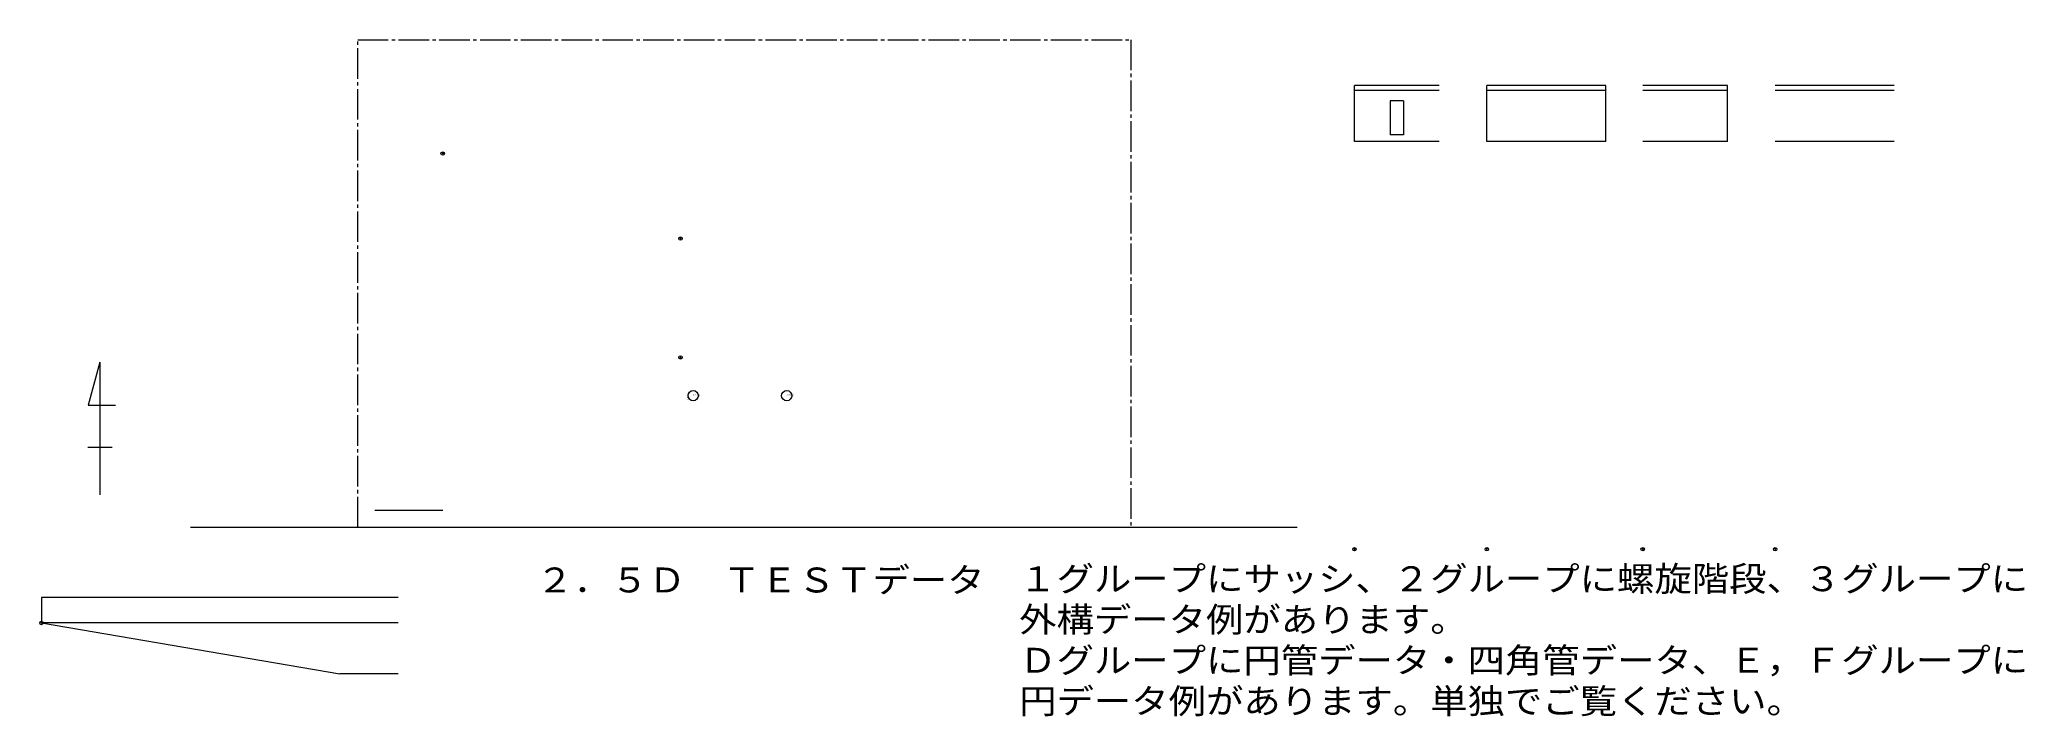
# Model space of a CAD drawing. Units: millimetres at full size, sheet at 1:200. Extents: x -58124 to 58701, y -41213 to 38914.
# Drawn here: x -58124 to 58701, y -918 to 38914 of the extents above; entities that cross this region are included whole.
import ezdxf
from ezdxf.enums import TextEntityAlignment as Align

# ---------------------------------------------------------------- set-up
doc = ezdxf.new("R2010")
doc.units = ezdxf.units.MM
doc.header["$LTSCALE"] = 200
doc.header["$PDMODE"] = 32
doc.header["$PDSIZE"] = 200
doc.linetypes.add('CHAIN2', pattern=[12, 9, -1, 1, -1])
for name, color, linetype, lineweight in [('0-0_\u3000敷地', 7, 'Continuous', 9), ('0-3_ 玄関柱', 4, 'Continuous', 9), ('0-4_搭屋西面', 7, 'Continuous', 9), ('0-5_搭屋南面', 7, 'Continuous', 9), ('0-6_搭屋東面', 7, 'Continuous', 9), ('0-7_搭屋北面', 7, 'Continuous', 9), ('0-8_ 西\u3000面', 4, 'Continuous', 9), ('0-C_玄関庇西', 7, 'Continuous', 9), ('0-F_斜路擁壁', 7, 'Continuous', 9)]:
    doc.layers.add(name, color=color, linetype=linetype, lineweight=lineweight)
doc.layers.add('0-1_タイトル', color=6, linetype='Continuous')
doc.styles.add('ＭＳ ゴシック', font='')
doc.styles.get('ＭＳ ゴシック').set_extended_font_data('MS Gothic')

msp = doc.modelspace()

# ---------------------------------------------------------------- texts
at = {"layer": '0-1_タイトル', "style": 'ＭＳ ゴシック', "width": 1.1}
for s, p in [('２．５Ｄ\u3000ＴＥＳＴデータ', (-28897.3, 5932.8)), ('１グループにサッシ、２グループに螺旋階段、３グループに', (-465.5, 6005.8)), ('外構データ例があります。', (-465.5, 3605.8)), ('Ｄグループに円管データ・四角管データ、Ｅ，Ｆグループに', (-465.5, 1205.8)), ('円データ例があります。単独でご覧ください。', (-465.5, -1194.2))]:
    msp.add_text(s, height=1466, dxfattribs=at).set_placement(p, align=Align.BOTTOM_LEFT)
at = {"layer": '0-3_ 玄関柱', "style": 'ＭＳ ゴシック'}
msp.add_text('2.7,.2', height=73.31, rotation=90, dxfattribs=at).set_placement((-19901.5, 17707.7), align=Align.BOTTOM_LEFT)
for p in [(-19651.5, 17957.7), (-14151.5, 17957.7)]:
    msp.add_text('2.7,0.2', height=73.31, dxfattribs=at).set_placement(p, align=Align.BOTTOM_LEFT)

# ---------------------------------------------------------------- linework, layer by layer
at = {"layer": '0-0_\u3000敷地', "linetype": 'CHAIN2'}
msp.add_line((-39401.5, 10207.7), (-39401.5, 38914.3), dxfattribs=at)
at = {"layer": '0-0_\u3000敷地', "color": 2}
for p, q in [((-54583.8, 19922.8), (-54583.8, 12125.1)), ((-55297.9, 14927.1), (-53867, 14927.1))]:
    msp.add_line(p, q, dxfattribs=at)
at = {"layer": '0-0_\u3000敷地'}
for p, q in [((-38401.5, 11207.7), (-34401.5, 11207.7)), ((-49239, 10207.7), (15894.6, 10207.7))]:
    msp.add_line(p, q, dxfattribs=at)
at = {"layer": '0-0_\u3000敷地', "linetype": 'CHAIN2'}
msp.add_lwpolyline([(-39401.5, 38914.3), (6098.5, 38914.3), (6098.5, 10207.7)], dxfattribs=at)
at = {"layer": '0-0_\u3000敷地', "color": 2}
msp.add_lwpolyline([(-54583.8, 19922.8), (-55271.8, 17400), (-53666.4, 17400)], dxfattribs=at)
at = {"layer": '0-3_ 玄関柱', "color": 7}
for centre in [(-19651.5, 17957.7), (-14151.5, 17957.7)]:
    msp.add_circle(centre, 300, dxfattribs=at)
at = {"layer": '0-4_搭屋西面'}
for p, q in [((19264.9, 32914.3), (19264.9, 36214.3)), ((24264.9, 36214.3), (19264.9, 36214.3)), ((24264.9, 35914.3), (19264.9, 35914.3)), ((24264.9, 32914.3), (19264.9, 32914.3))]:
    msp.add_line(p, q, dxfattribs=at)
at = {"layer": '0-4_搭屋西面', "color": 4}
for p, q in [((21364.9, 35314.3), (21364.9, 33314.3)), ((22164.9, 35314.3), (21364.9, 35314.3)), ((22164.9, 35314.3), (22164.9, 33314.3)), ((22164.9, 33314.3), (21364.9, 33314.3))]:
    msp.add_line(p, q, dxfattribs=at)
at = {"layer": '0-4_搭屋西面', "color": 6}
msp.add_point((-20401.5, 27207.7), dxfattribs=at)
at = {"layer": '0-4_搭屋西面', "color": 5}
msp.add_point((19264.9, 8914.3), dxfattribs=at)
at = {"layer": '0-5_搭屋南面'}
for p, q in [((27062.5, 32914.3), (27062.5, 36214.3)), ((34062.5, 36214.3), (27062.5, 36214.3)), ((34062.5, 35914.3), (27062.5, 35914.3)), ((34062.5, 32914.3), (34062.5, 36214.3)), ((34062.5, 32914.3), (27062.5, 32914.3))]:
    msp.add_line(p, q, dxfattribs=at)
at = {"layer": '0-5_搭屋南面', "color": 5}
msp.add_point((27062.5, 8914.3), dxfattribs=at)
at = {"layer": '0-6_搭屋東面'}
for p, q in [((41236.3, 36214.3), (36236.3, 36214.3)), ((41236.3, 35914.3), (36236.3, 35914.3)), ((41236.3, 32914.3), (41236.3, 36214.3)), ((41236.3, 32914.3), (36236.3, 32914.3))]:
    msp.add_line(p, q, dxfattribs=at)
at = {"layer": '0-6_搭屋東面', "color": 5}
msp.add_point((36236.3, 8914.3), dxfattribs=at)
at = {"layer": '0-7_搭屋北面'}
for p, q in [((51034, 36214.3), (44034, 36214.3)), ((51034, 35914.3), (44034, 35914.3)), ((51034, 32914.3), (44034, 32914.3))]:
    msp.add_line(p, q, dxfattribs=at)
at = {"layer": '0-7_搭屋北面', "color": 5}
msp.add_point((44034, 8914.3), dxfattribs=at)
at = {"layer": '0-8_ 西\u3000面', "color": 6}
msp.add_point((-34401.5, 32207.7), dxfattribs=at)
at = {"layer": '0-C_玄関庇西', "color": 6}
msp.add_point((-20401.5, 20207.7), dxfattribs=at)
at = {"layer": '0-F_斜路擁壁'}
msp.add_line((-37023.9, 1575.3), (-40464.1, 1575.3), dxfattribs=at)
for points in [[(-37023.9, 6075.3), (-58023.9, 6075.3), (-58023.9, 4575.3)], [(-37023.9, 4575.3), (-58023.9, 4575.3), (-40464.1, 1575.3)]]:
    msp.add_lwpolyline(points, dxfattribs=at)
at = {"layer": '0-F_斜路擁壁', "color": 5}
msp.add_point((-58023.9, 4575.3), dxfattribs=at)

msp.set_redraw_order([(e.dxf.handle, doc.entitydb.next_handle()) for e in msp.query("TEXT MTEXT ATTDEF DIMENSION ARC_DIMENSION")])  # texts and dimensions are drawn at this point

doc.saveas('drawing.dxf')
